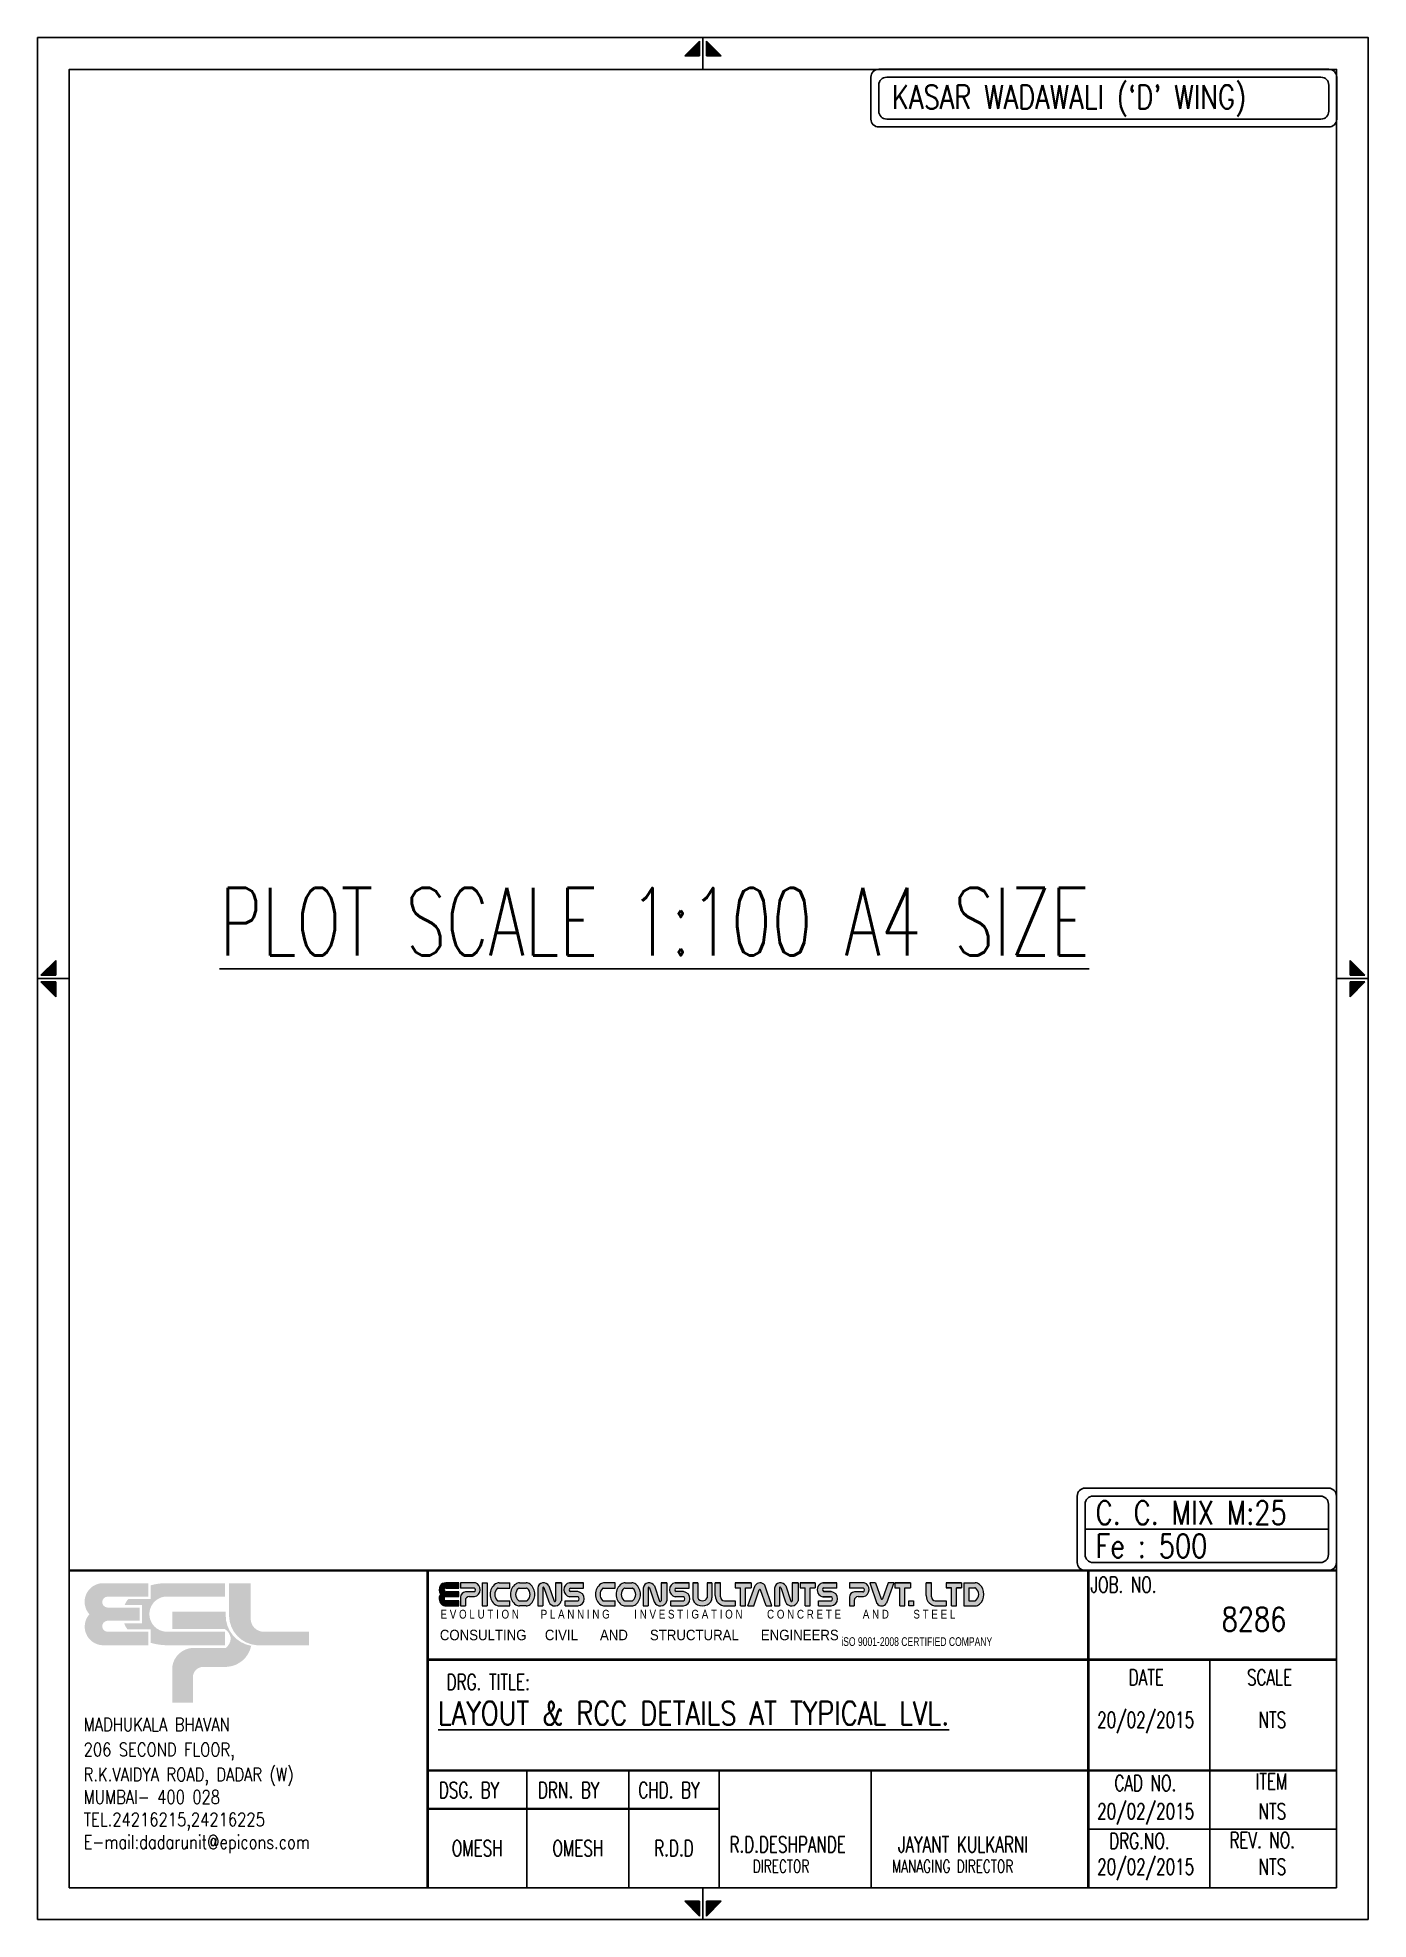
# Model space of a CAD drawing. Header units: millimetres. Extents: x 2659630 to 6742168, y -2425387 to -732288.
# Drawn here: x 3720400 to 3740140, y -800698 to -772780 of the extents above; entities that cross this region are included whole.
import ezdxf
from ezdxf.enums import TextEntityAlignment as Align

# ---------------------------------------------------------------- set-up
doc = ezdxf.new("R2010")
doc.units = ezdxf.units.MM
for name, color, linetype, lineweight in [('00 ECPL LOGO', 250, 'Continuous', 20), ('00 ELEV-2', 9, 'Continuous', 30), ('TEXT', 150, 'Continuous', 25)]:
    doc.layers.add(name, color=color, linetype=linetype, lineweight=lineweight)
for name, color, linetype in [('3CONRED', 1, 'Continuous'), ('PNA', 8, 'Continuous'), ('S-SCHEDULE LINE-1', 7, 'Continuous'), ('S-TEXT-1', 4, 'Continuous'), ('S-TITIL', 6, 'Continuous'), ('TEXT (SHEET)', 4, 'Continuous'), ('TEXT NORMAL', 4, 'Continuous'), ('TITLE', 6, 'Continuous')]:
    doc.layers.add(name, color=color, linetype=linetype)
doc.styles.add('ROMANS', font='r.shx', dxfattribs={"width": 0.7})
doc.styles.add('SEC. TEXT', font='arial.ttf', dxfattribs={"height": 180})

msp = doc.modelspace()

# ---------------------------------------------------------------- texts
at = {"layer": 'S-TITIL', "style": 'ROMANS', "width": 0.8}
for s, p in [("KASAR WADAWALI (`D' WING)", (3733073.872, -773659.909, 7.519)), ('C. C. MIX M:25', (3736095.158, -794665.021, 7.519)), ('Fe : 500', (3736095.158, -795157.918, 7.519))]:
    msp.add_text(s, height=350, dxfattribs=at).set_placement(p, align=Align.MIDDLE_LEFT)
at = {"layer": 'TEXT', "color": 1, "style": 'ROMANS', "width": 0.8}
for s, p in [('8286', (3737962.213, -796245.616)), ('%%ULAYOUT & RCC DETAILS AT TYPICAL LVL.', (3726338.679, -797639.353))]:
    msp.add_text(s, height=350, dxfattribs=at).set_placement(p, align=Align.MIDDLE_LEFT)
at = {"layer": 'TEXT', "color": 2, "style": 'ROMANS', "width": 0.7}
for s, p in [('20/02/2015', (3736836.079, -797738.95)), ('NTS', (3738716.252, -797738.95)), ('20/02/2015', (3736836.079, -799094.816)), ('NTS', (3738716.252, -799094.816)), ('OMESH', (3726920.103, -799643.307)), ('OMESH', (3728413.676, -799643.307, 7.519)), ('R.D.D', (3729839.631, -799643.307, 7.519)), ('20/02/2015', (3736836.079, -799918.632)), ('NTS', (3738716.252, -799918.632))]:
    msp.add_text(s, height=235, dxfattribs=at).set_placement(p, align=Align.MIDDLE_CENTER)
at = {"layer": 'TITLE', "color": 2, "style": 'ROMANS', "width": 0.7}
msp.add_text('%%UPLOT SCALE 1:100 A4 SIZE', height=1000, dxfattribs=at).set_placement((3723098.61, -786395.972, 7.519))

# ---------------------------------------------------------------- blocks, each defined once
blk = doc.blocks.new('MID')
at = {"layer": 'TEXT'}
for p, q in [((0, 0), (10, 0)), ((8.94, 1.07), (4.27, 5.74)), ((4.27, 5.74), (4.27, 1.07)), ((4.27, 1.07), (8.94, 1.07)), ((8.94, -1.07), (4.27, -5.74)), ((4.27, -1.07), (8.94, -1.07)), ((4.27, -5.74), (4.27, -1.07))]:
    blk.add_line(p, q, dxfattribs=at)
for points in [[(4.27, 5.74), (8.94, 1.07), (4.27, 1.07)], [(4.27, -5.74), (8.94, -1.07), (4.27, -1.07)]]:
    blk.add_solid(points, dxfattribs=at)
blk = doc.blocks.new('ecpl logo')
at = {"layer": '00 ECPL LOGO'}
for color, points in [(256, [(351, -827, 0.621111), (586, -1401), (1442, -1401), (1442, -1151), (682, -1151, -0.917622), (682, -948), (1285, -948), (1285, -702), (682, -702, -0.926164), (682, -501), (1442, -501), (1442, -251), (581, -251, 0.621111), (351, -827)]), (152, [(2940, -251), (2940, -863, 0.384329), (3453, -1401), (4422, -1401), (4422, -1151), (3582, -1151, -0.414214), (3340, -908), (3340, -251)]), (140, [(1887, -779), (1887, -1102), (2862, -1102, -0.232111), (2971, -1281, -0.194401), (2883, -1450), (2269, -1450, 0.364674), (1887, -1802), (1887, -2463), (2269, -2463), (2269, -1996, -0.414214), (2462, -1802), (2899, -1802, 0.338499), (3350, -1412, -0.371272), (2877, -839), (2877, -779)])]:
    blk.add_hatch(color=color, dxfattribs=at).paths.add_polyline_path(points)
h = blk.add_hatch(color=253, dxfattribs=at)
h.dxf.hatch_style = 1
h.paths.add_polyline_path([(995, -993, 0.07148), (1056, -1106), (1486, -1106), (1486, -1356, 0.065387), (1776, -1401), (2862, -1401), (2862, -1151), (1776, -1151, -0.910826), (1742, -501), (2862, -501), (2862, -251), (1776, -251, 0.069483), (1486, -291), (1486, -546), (1071, -546, 0.072407), (1003, -657), (1329, -657), (1329, -993)])
blk = doc.blocks.new('EPICONS TITLE')
at = {"layer": '00 ECPL LOGO'}
h = blk.add_hatch(color=4, dxfattribs=at)
h.dxf.hatch_style = 1
h.paths.add_polyline_path([(678, -252), (678, -146), (414, -146, 0.261636), (303, -208, 0.285841), (304, -378, 0.344902), (324, -574, 0.204992), (418, -614), (678, -614), (678, -510), (424, -510, -1), (418, -426), (678, -426), (678, -331), (424, -331, -1), (422, -252)])
h = blk.add_hatch(color=4, dxfattribs=at)
h.dxf.hatch_style = 1
h.paths.add_polyline_path([(1011, -146), (712, -146), (712, -252), (997, -252, -0.440545), (997, -331), (816, -331, 0.414214), (712, -435), (712, -614), (810, -614), (810, -504, -0.414214), (888, -426), (997, -426, 0.757811)])
h.paths.add_polyline_path([(1254, -146), (1153, -146), (1153, -614), (1254, -614)])
h.paths.add_polyline_path([(1708, -146), (1494, -146, 0.154275), (1419, -169, 0.519672), (1419, -591, 0.154275), (1494, -614), (1708, -614), (1708, -510), (1472, -510, -0.210356), (1452, -502, -0.388707), (1452, -260, -0.210356), (1472, -252), (1708, -252)])
h.paths.add_polyline_path([(2037, -146), (1904, -146, 0.159018), (1828, -171, 0.507969), (1828, -589, 0.159018), (1904, -614), (2037, -614, 0.173791), (2119, -585, 0.472311), (2119, -175, 0.173791)])
h.paths.add_polyline_path([(2046, -252, -0.185052), (2063, -258, -0.445894), (2063, -504, -0.185052), (2046, -510), (1899, -510, -0.185052), (1882, -504, -0.445894), (1882, -258, -0.185052), (1899, -252)], flags=16)
h.paths.add_polyline_path([(2501, -209, 0.723435), (2273, -252), (2273, -614), (2374, -614), (2374, -252, -0.723435), (2399, -241), (2495, -533, 0.724077), (2751, -510), (2751, -146), (2635, -146), (2635, -509, -0.755661), (2603, -519)])
h.paths.add_polyline_path([(3198, -146), (2916, -146, 0.823713), (2916, -429), (3082, -429, -0.713272), (3082, -510), (2830, -510), (2830, -614), (3082, -614, 0.900309), (3082, -324), (2936, -324, -0.746931), (2936, -252), (3198, -252)])
h = blk.add_hatch(color=4, dxfattribs=at)
h.dxf.hatch_style = 1
h.paths.add_polyline_path([(3837, -146), (3623, -146, 0.154275), (3548, -169, 0.519672), (3548, -591, 0.154275), (3623, -614), (3837, -614), (3837, -510), (3600, -510, -0.210932), (3581, -502, -0.385278), (3580, -260, -0.212895), (3599, -252), (3837, -252)])
h.paths.add_polyline_path([(4255, -175, 0.173792), (4173, -146), (4040, -146, 0.159018), (3964, -171, 0.507969), (3964, -589, 0.159018), (4040, -614), (4173, -614, 0.173792), (4255, -585, 0.472311)])
h.paths.add_polyline_path([(4182, -252, -0.185053), (4199, -258, -0.445893), (4199, -504, -0.185053), (4182, -510), (4035, -510, -0.185053), (4017, -504, -0.445893), (4017, -258, -0.185053), (4035, -252)], flags=16)
h.paths.add_polyline_path([(4406, -252), (4406, -614), (4507, -614), (4507, -252, -0.436861), (4522, -236, -0.319738), (4534, -245), (4629, -533, 0.724077), (4884, -510), (4884, -146), (4768, -146), (4768, -509, -0.755661), (4737, -519), (4635, -209, 0.723435)])
h.paths.add_polyline_path([(5335, -146), (5053, -146, 0.823713), (5053, -429), (5219, -429, -0.713272), (5219, -510), (4967, -510), (4967, -614), (5219, -614, 0.900309), (5219, -324), (5074, -324, -0.746931), (5074, -252), (5335, -252)])
h.paths.add_polyline_path([(5509, -146), (5408, -146), (5408, -452, 0.160106), (5433, -529, 0.505303), (5772, -529, 0.160106), (5797, -452), (5797, -146), (5699, -146), (5699, -451, -0.621318), (5509, -451)])
h.paths.add_polyline_path([(5969, -146), (5862, -146), (5862, -406, 0.414214), (6070, -614), (6267, -614), (6267, -510), (6047, -510, -0.414214), (5969, -432)])
h.paths.add_polyline_path([(6589, -146), (6267, -146), (6267, -249), (6372, -249), (6372, -614), (6473, -614), (6473, -249), (6589, -249)])
h.paths.add_polyline_path([(6863, -194, 0.539211), (6672, -201), (6523, -614), (6641, -614), (6752, -289, -0.708617), (6777, -289), (6894, -614), (7006, -614)])
h.paths.add_polyline_path([(7288, -209, 0.723435), (7059, -252), (7059, -614), (7160, -614), (7160, -252, -0.723435), (7186, -241), (7282, -533, 0.724077), (7538, -510), (7538, -146), (7421, -146), (7421, -509, -0.755661), (7390, -519)])
h.paths.add_polyline_path([(7886, -146), (7579, -146), (7579, -249), (7684, -249), (7684, -614), (7785, -614), (7785, -249), (7886, -249)])
h.paths.add_polyline_path([(8321, -146), (8059, -146, 0.157568), (7983, -170, 0.511532), (7983, -404, 0.157569), (8059, -429), (8206, -429, -0.713272), (8206, -510), (7953, -510), (7953, -614), (8206, -614, 0.900308), (8206, -324), (8065, -324), (8060, -324, -0.722204), (8060, -249), (8321, -249)])
h = blk.add_hatch(color=4, dxfattribs=at)
h.dxf.hatch_style = 1
h.paths.add_polyline_path([(8875, -146), (8576, -146), (8576, -252), (8849, -252, -0.270444), (8871, -265, -0.26297), (8871, -318, -0.270444), (8849, -331), (8680, -331, 0.414214), (8576, -435), (8576, -614), (8674, -614), (8674, -504, -0.414214), (8752, -426), (8861, -426, 0.757811)])
h.paths.add_polyline_path([(9103, -146), (8990, -146), (9133, -566, 0.539211), (9324, -560), (9474, -146), (9356, -146), (9244, -471, -0.708617), (9220, -471)])
h.paths.add_polyline_path([(9814, -146), (9492, -146), (9492, -249), (9597, -249), (9597, -614), (9698, -614), (9698, -249), (9814, -249)])
h.paths.add_polyline_path([(10234, -146), (10128, -146), (10128, -406, 0.414214), (10336, -614), (10533, -614), (10533, -510), (10312, -510, -0.414214), (10234, -432)])
h.paths.add_polyline_path([(9871, -510), (9775, -510), (9775, -614), (9871, -614)])
h = blk.add_hatch(color=4, dxfattribs=at)
h.dxf.hatch_style = 1
h.paths.add_polyline_path([(10533, -146), (10533, -249), (10637, -249), (10637, -614), (10739, -614), (10739, -249), (10839, -249), (10839, -146)])
h.paths.add_polyline_path([(10890, -146), (10890, -614), (11119, -614, 0.189446), (11208, -580, 0.435754), (11208, -181, 0.189446), (11119, -146)])
h.paths.add_polyline_path([(11122, -249, -0.519112), (11122, -510), (10989, -510), (10989, -249)], flags=16)
at = {"layer": '00 ECPL LOGO', "color": 4}
for p, q in [((678, -146), (414, -146)), ((424, -252), (678, -252)), ((678, -331), (424, -331)), ((678, -252), (678, -146)), ((678, -426), (678, -331)), ((1011, -146), (712, -146)), ((712, -146), (712, -252)), ((997, -252), (712, -252)), ((997, -331), (816, -331)), ((1153, -146), (1254, -146)), ((1153, -146), (1153, -614)), ((1254, -146), (1254, -614)), ((1472, -252), (1708, -252)), ((1494, -146), (1708, -146)), ((1708, -252), (1708, -146)), ((1899, -252), (2046, -252)), ((1904, -146), (2037, -146)), ((2273, -252), (2273, -614)), ((2374, -252), (2374, -614)), ((2399, -241), (2495, -533)), ((2501, -209), (2603, -519)), ((2635, -146), (2751, -146)), ((2751, -146), (2635, -146)), ((2635, -146), (2635, -510)), ((2751, -146), (2751, -510)), ((2751, -252), (2751, -252)), ((2916, -146), (3198, -146)), ((3198, -146), (2916, -146)), ((2936, -252), (3198, -252)), ((3082, -324), (2936, -324)), ((3198, -252), (3198, -146)), ((3599, -252), (3837, -252)), ((3837, -146), (3623, -146)), ((3837, -252), (3837, -146)), ((4035, -252), (4182, -252)), ((4040, -146), (4173, -146)), ((4406, -252), (4406, -614)), ((4507, -252), (4507, -614)), ((4534, -245), (4629, -533)), ((4635, -209), (4737, -519)), ((4768, -146), (4884, -146)), ((4768, -146), (4884, -146)), ((4884, -146), (4768, -146)), ((4768, -146), (4768, -510)), ((4884, -146), (4884, -510)), ((4884, -252), (4884, -252)), ((5053, -146), (5335, -146)), ((5053, -146), (5335, -146)), ((5335, -146), (5053, -146)), ((5074, -252), (5335, -252)), ((5219, -324), (5074, -324)), ((5335, -252), (5335, -146)), ((5408, -146), (5509, -146)), ((5509, -146), (5408, -146)), ((5408, -146), (5408, -452)), ((5509, -146), (5509, -451)), ((5699, -146), (5797, -146)), ((5797, -146), (5699, -146)), ((5699, -146), (5699, -451)), ((5797, -146), (5797, -452)), ((5862, -146), (5969, -146)), ((5969, -146), (5862, -146)), ((5862, -406), (5862, -146)), ((5969, -432), (5969, -146)), ((6267, -146), (6589, -146)), ((6589, -146), (6267, -146)), ((6267, -146), (6267, -249)), ((6267, -249), (6372, -249)), ((6372, -614), (6372, -249)), ((6473, -614), (6473, -249)), ((6473, -249), (6589, -249)), ((6523, -614), (6672, -201)), ((6589, -146), (6589, -249)), ((6641, -614), (6752, -289)), ((6894, -614), (6777, -289)), ((7006, -614), (6863, -194)), ((7059, -252), (7059, -614)), ((7160, -252), (7160, -614)), ((7186, -241), (7282, -533)), ((7288, -209), (7390, -519)), ((7421, -146), (7538, -146)), ((7421, -146), (7538, -146)), ((7538, -146), (7421, -146)), ((7421, -146), (7538, -146)), ((7421, -146), (7421, -510)), ((7538, -146), (7538, -510)), ((7538, -252), (7538, -252)), ((7579, -146), (7886, -146)), ((7886, -146), (7579, -146)), ((7579, -146), (7886, -146)), ((7579, -146), (7886, -146)), ((7886, -146), (7579, -146)), ((7579, -146), (7579, -249)), ((7579, -249), (7684, -249)), ((7579, -249), (7684, -249)), ((7684, -614), (7684, -249)), ((7785, -614), (7785, -249)), ((7785, -249), (7886, -249)), ((7785, -249), (7886, -249)), ((7886, -146), (7886, -249)), ((8040, -146), (8321, -146)), ((8040, -146), (8321, -146)), ((8321, -146), (8059, -146)), ((8060, -249), (8321, -249)), ((8206, -324), (8060, -324)), ((8065, -324), (8206, -324)), ((8321, -252), (8321, -146)), ((8875, -146), (8576, -146)), ((8576, -146), (8576, -252)), ((8849, -252), (8576, -252)), ((8849, -331), (8680, -331)), ((9103, -146), (8990, -146)), ((9103, -146), (8990, -146)), ((8990, -146), (9133, -566)), ((9103, -146), (9220, -471)), ((9356, -146), (9244, -471)), ((9474, -146), (9324, -560)), ((9474, -146), (9356, -146)), ((9408, -146), (9356, -146)), ((9474, -146), (9356, -146)), ((9492, -146), (9814, -146)), ((9814, -146), (9492, -146)), ((9492, -146), (9814, -146)), ((9492, -146), (9814, -146)), ((9492, -146), (9814, -146)), ((9492, -146), (9492, -249)), ((9492, -249), (9597, -249)), ((9492, -249), (9597, -249)), ((9597, -614), (9597, -249)), ((9698, -614), (9698, -249)), ((9698, -249), (9814, -249)), ((9698, -249), (9814, -249)), ((9814, -146), (9814, -249)), ((10128, -146), (10234, -146)), ((10234, -146), (10128, -146)), ((10128, -406), (10128, -146)), ((10234, -432), (10234, -146)), ((10533, -146), (10839, -146)), ((10839, -146), (10533, -146)), ((10533, -146), (10533, -249)), ((10533, -249), (10637, -249)), ((10637, -249), (10533, -249)), ((10637, -614), (10637, -249)), ((10739, -614), (10739, -249)), ((10739, -249), (10839, -249)), ((10739, -249), (10839, -249)), ((10839, -249), (10739, -249)), ((10839, -146), (10839, -249)), ((10890, -146), (11119, -146)), ((10890, -146), (10890, -614)), ((10989, -249), (10989, -510)), ((10989, -249), (11113, -249)), ((418, -426), (678, -426)), ((678, -510), (418, -510)), ((418, -614), (678, -614)), ((678, -614), (678, -510)), ((712, -435), (712, -614)), ((712, -614), (810, -614)), ((810, -504), (810, -614)), ((888, -426), (997, -426)), ((1153, -614), (1254, -614)), ((1472, -510), (1708, -510)), ((1494, -614), (1708, -614)), ((1708, -614), (1708, -510)), ((1899, -510), (2046, -510)), ((2037, -614), (1904, -614)), ((2273, -614), (2374, -614)), ((2614, -614), (2635, -614)), ((2635, -614), (2635, -614)), ((2751, -510), (2751, -510)), ((2830, -614), (2830, -510)), ((2830, -510), (3082, -510)), ((2830, -614), (3082, -614)), ((2830, -614), (3082, -614)), ((3082, -429), (2916, -429)), ((3600, -510), (3837, -510)), ((3623, -614), (3837, -614)), ((3837, -614), (3837, -510)), ((4035, -510), (4182, -510)), ((4040, -614), (4173, -614)), ((4406, -614), (4507, -614)), ((4406, -614), (4507, -614)), ((4406, -614), (4507, -614)), ((4967, -614), (4967, -510)), ((4967, -510), (5219, -510)), ((4967, -510), (5219, -510)), ((4967, -614), (5219, -614)), ((4967, -614), (5219, -614)), ((4967, -614), (5219, -614)), ((5219, -429), (5053, -429)), ((6047, -510), (6267, -510)), ((6070, -614), (6267, -614)), ((6070, -614), (6267, -614)), ((6267, -510), (6267, -614)), ((6372, -614), (6473, -614)), ((6372, -614), (6473, -614)), ((6523, -614), (6641, -614)), ((6589, -614), (6641, -614)), ((6894, -614), (7006, -614)), ((6894, -614), (7006, -614)), ((7059, -614), (7160, -614)), ((7059, -614), (7160, -614)), ((7059, -614), (7160, -614)), ((7538, -510), (7538, -510)), ((7684, -614), (7785, -614)), ((7684, -614), (7785, -614)), ((7684, -614), (7785, -614)), ((7684, -614), (7785, -614)), ((7953, -614), (7953, -510)), ((7953, -510), (8206, -510)), ((7953, -510), (8206, -510)), ((7953, -510), (8206, -510)), ((7953, -614), (8206, -614)), ((7953, -614), (8206, -614)), ((7953, -614), (8206, -614)), ((7953, -614), (8206, -614)), ((7953, -614), (8206, -614)), ((8206, -429), (8040, -429)), ((8059, -429), (8194, -429)), ((8576, -435), (8576, -614)), ((8576, -614), (8674, -614)), ((8674, -504), (8674, -614)), ((8752, -426), (8861, -426)), ((9597, -614), (9698, -614)), ((9597, -614), (9698, -614)), ((9597, -614), (9698, -614)), ((10312, -510), (10533, -510)), ((10336, -614), (10533, -614)), ((10336, -614), (10533, -614)), ((10533, -510), (10533, -614)), ((10637, -614), (10739, -614)), ((10637, -614), (10739, -614)), ((10637, -614), (10739, -614)), ((10637, -614), (10739, -614)), ((10653, -614), (10739, -614)), ((10653, -614), (10739, -614)), ((10653, -614), (10739, -614)), ((10653, -614), (10739, -614)), ((10890, -614), (11119, -614)), ((10989, -510), (11113, -510))]:
    blk.add_line(p, q, dxfattribs=at)
blk.add_lwpolyline([(9775, -510), (9871, -510), (9871, -614), (9775, -614)], close=True, dxfattribs=at)
for centre, radius, start, end in [((439, -292), 160, 148.648, 212.4563), ((439, -464), 160, 147.5437, 223.6612), ((414, -276), 130, 90, 148.648), ((423, -291), 39.6, 88.7637, 271.2363), ((816, -435), 104, 90, 180), ((965, -284), 146, 282.7188, 71.3398), ((961, -291), 53.7, 312.4487, 47.5513), ((1567, -380), 257, 125.0807, 234.9193), ((1584, -381), 179, 137.5171, 222.4829), ((1494, -276), 130, 90, 125.0807), ((1472, -278), 26, 90, 137.5171), ((1981, -380), 259, 126.1417, 233.8583), ((1992, -381), 165, 131.9364, 228.0636), ((1904, -276), 130, 90, 126.1417), ((1899, -278), 26, 90, 131.9364), ((2037, -276), 130, 50.5638, 90), ((2046, -278), 26, 48.0636, 90), ((1953, -381), 165, 311.9364, 48.0636), ((1951, -380), 265, 309.4362, 50.5638), ((2394, -268), 122, 28.75, 172.2831), ((2388, -251), 14.5, 40.0191, 183.5523), ((2944, -287), 144, 101.0425, 258.9575), ((2947, -288), 37.6, 106.4856, 253.5144), ((3067, -469), 146, 276.006, 83.994), ((3696, -380), 257, 125.0807, 234.9193), ((3714, -381), 180, 138.0741, 222.3563), ((3623, -276), 130, 90, 125.0807), ((3599, -278), 26, 90, 138.0741), ((4116, -380), 259, 126.1417, 233.8583), ((4127, -381), 165, 131.9364, 228.0636), ((4040, -276), 130, 90, 126.1417), ((4035, -278), 26, 90, 131.9364), ((4173, -276), 130, 50.5638, 90), ((4182, -278), 26, 48.0636, 90), ((4089, -381), 165, 311.9364, 48.0636), ((4087, -380), 265, 309.4362, 50.5638), ((4527, -268), 122, 28.75, 172.2831), ((4522, -251), 14.5, 89.1577, 183.5523), ((4522, -249), 13, 18.2334, 89.1577), ((5081, -287), 144, 101.0425, 258.9575), ((5084, -288), 37.6, 106.4856, 253.5144), ((5204, -469), 146, 276.006, 83.994), ((6770, -260), 114, 35.166, 148.5022), ((6764, -294), 13, 19.7665, 161.0546), ((7181, -268), 122, 28.75, 172.2831), ((7175, -251), 14.5, 40.0191, 183.5523), ((8067, -287), 144, 125.818, 234.182), ((8059, -276), 130, 90, 125.818), ((8072, -286), 39.3, 108.3261, 238.1957), ((8065, -298), 26, 238.1957, 270), ((8190, -469), 146, 276.006, 83.994), ((8680, -435), 104, 90, 180), ((8849, -278), 26, 29.4672, 90), ((8849, -305), 26, 270, 330.5328), ((8829, -284), 146, 282.7188, 71.3398), ((8824, -291), 53.7, 330.5328, 29.4672), ((11113, -275), 26, 51.4816, 90), ((11119, -276), 130, 47.0907, 90), ((11030, -380), 160, 308.5184, 51.4816), ((11023, -380), 272, 312.9093, 47.0907), ((418, -484), 130, 223.6612, 270), ((421, -468), 42.1, 94.0242, 265.9758), ((888, -504), 78, 90, 180), ((1494, -484), 130, 234.9193, 270), ((1472, -484), 26, 222.4829, 270), ((1904, -484), 130, 233.8583, 270), ((1899, -484), 26, 228.0636, 270), ((2037, -484), 130, 270, 309.4362), ((2046, -484), 26, 270, 311.9364), ((2619, -479), 135, 203.2219, 346.755), ((2618, -510), 17.1, 214.0796, 357.6127), ((3068, -470), 43.1, 289.0016, 70.9984), ((3623, -484), 130, 234.9193, 270), ((3600, -484), 26, 222.3563, 270), ((4040, -484), 130, 233.8583, 270), ((4035, -484), 26, 228.0636, 270), ((4173, -484), 130, 270, 309.4362), ((4182, -484), 26, 270, 311.9364), ((4753, -479), 135, 203.2219, 346.8516), ((4751, -510), 17.1, 214.0796, 357.6127), ((5205, -470), 43.1, 289.0016, 70.9984), ((5538, -452), 130, 180, 216.3848), ((5602, -404), 210, 216.3848, 323.6152), ((5604, -405), 106, 206.2931, 333.7069), ((5667, -452), 130, 323.6152, 0), ((6070, -406), 208, 180, 270), ((6047, -432), 78, 180, 270), ((7406, -479), 135, 203.2219, 346.755), ((7404, -510), 17.1, 214.0796, 357.6127), ((8059, -299), 130, 234.182, 270), ((8192, -470), 43.1, 289.0016, 70.9984), ((8752, -504), 78, 90, 180), ((9227, -500), 114, 215.166, 328.5022), ((9232, -467), 13, 199.7665, 341.0546), ((10336, -406), 208, 180, 270), ((10312, -432), 78, 180, 270), ((11113, -484), 26, 270, 308.5184), ((11119, -484), 130, 270, 312.9093)]:
    blk.add_arc(centre, radius, start, end, dxfattribs=at)
at = {"layer": '00 ECPL LOGO', "color": 4, "style": 'SEC. TEXT'}
for s, height, width, p in [('E V O L U T I O N        P L A N N I N G         I N V E S T I G A T I O N         C O N C R E T E        A N D         S T E E L', 177.202, 0.8, (308, -869)), ('CONSULTING     CIVIL      AND      STRUCTURAL      ENGINEERS', 212.64, 0.9, (294, -1308)), ('iSO 9001-2008 CERTIFIED COMPANY', 177.2, 0.7, (8411, -1424))]:
    blk.add_text(s, height=height, dxfattribs=dict(at, width=width)).set_placement(p)
blk = doc.blocks.new('A4')
at = {"layer": '3CONRED'}
blk.add_line((260538, -2522), (256855, -2522), dxfattribs=at)
at = {"layer": 'PNA', "color": 5}
for p, q in [((258658, -3392), (258658, -8)), ((248525, -3392), (248525, -1653)), ((250040, -3392), (250040, -1653)), ((251377, -3392), (251377, -1653)), ((253633, -3392), (253633, -1653))]:
    blk.add_line(p, q, dxfattribs=at)
at = {"layer": 'PNA', "color": 4}
blk.add_lwpolyline([(261008, -3862), (241268, -3862), (241268, 24056), (261008, 24056)], close=True, dxfattribs=at)
at = {"layer": 'PNA', "color": 3}
blk.add_lwpolyline([(260538, -3392), (241738, -3392), (241738, 23586), (260538, 23586)], close=True, dxfattribs=at)
at = {"layer": 'PNA', "color": 1, "const_width": 37.6}
for points in [[(241738, 1314), (260538, 1314)], [(247053, -3392), (247053, 1314)], [(256855, -3392), (256855, 1314)], [(247053, -8), (260538, -8)], [(247053, -1653), (260538, -1653)], [(247053, -2221), (251377, -2221)]]:
    blk.add_lwpolyline(points, dxfattribs=at)
at = {"layer": '00 ELEV-2'}
for name, p, xscale, yscale, zscale in [('ecpl logo', (241755, 1327), 0.8004648938681199, 0.8004648938681199, 0.8004648938681199), ('EPICONS TITLE', (247019, 1239), 0.733626075230132, 0.733626075230132, 0.733626075230132)]:
    blk.add_blockref(name, p, dxfattribs=dict(at, xscale=xscale, yscale=yscale, zscale=zscale))
at = {"layer": 'TEXT (SHEET)', "color": 4, "yscale": 47, "zscale": 47, "rotation": 270}
for p, xscale in [((251138, 23586), -47), ((251138, -3392), 47)]:
    blk.add_blockref('MID', p, dxfattribs=dict(at, xscale=xscale))
at = {"layer": 'TEXT (SHEET)', "color": 4, "yscale": 47, "zscale": 47}
for p, xscale in [((241738, 10097), -47), ((260538, 10097), 47)]:
    blk.add_blockref('MID', p, dxfattribs=dict(at, xscale=xscale))
at = {"layer": 'S-TEXT-1', "style": 'ROMANS', "width": 0.8}
for s, p in [('MADHUKALA BHAVAN', (241951, -1070, 5)), ('206 SECOND FLOOR,', (241951, -1442, 5)), ('R.K.VAIDYA ROAD, DADAR (W)', (241951, -1813, 5)), ('MUMBAI- 400 028', (241951, -2146, 5)), ('TEL.24216215,24216225', (241951, -2480, 5)), ('E-mail:dadarunit@epicons.com', (241951, -2813, 5))]:
    blk.add_text(s, height=200, dxfattribs=at).set_placement(p)
at = {"layer": 'TEXT (SHEET)', "style": 'ROMANS', "width": 0.7}
for s, height, p in [(' JOB. NO.', 235, (256773, 986)), (' DRG. TITLE:', 235, (247223, -458)), ('DATE', 235, (257454, -389)), ('SCALE', 235, (259208, -389)), ('CAD NO.', 235, (257242, -1958)), ('ITEM', 235, (259336, -1934)), (' DRG.NO.', 235, (257052, -2816)), (' REV. NO.', 235, (258835, -2804)), ('DIRECTOR', 188, (251875, -3168)), (' MANAGING DIRECTOR', 188, (253851, -3168))]:
    blk.add_text(s, height=height, dxfattribs=at).set_placement(p)
at = {"layer": 'TEXT NORMAL', "style": 'ROMANS', "width": 0.7}
for s, p in [(' DSG. BY', (247108, -2061)), (' DRN. BY', (248579, -2061)), (' CHD. BY', (250066, -2061))]:
    blk.add_text(s, height=235, dxfattribs=at).set_placement(p)
at = {"layer": 'TITLE', "color": 4, "style": 'ROMANS', "width": 0.7}
for s, p in [('R.D.DESHPANDE', (251531, -2868)), (' JAYANT KULKARNI', (253918, -2868))]:
    blk.add_text(s, height=235, dxfattribs=at).set_placement(p)

# ---------------------------------------------------------------- linework, layer by layer
at = {"layer": 'S-SCHEDULE LINE-1', "color": 2}
msp.add_line((3735938.031, -794911.47, 7.519), (3739547.072, -794911.47, 7.519), dxfattribs=at)
at = {"layer": 'S-SCHEDULE LINE-1', "color": 2, "elevation": 7.519}
for points in [[(3735938.031, -794300.728), (3739547.072, -794300.728, -0.414213562), (3739664.917, -794418.573), (3739664.917, -795404.367, -0.414213562), (3739547.072, -795522.212), (3735938.031, -795522.212, -0.414213562), (3735820.186, -795404.367), (3735820.186, -794418.573, -0.414213562)], [(3736055.876, -794418.573), (3739429.227, -794418.573, -0.414213562), (3739547.072, -794536.418), (3739547.072, -795286.522, -0.414213562), (3739429.227, -795404.367), (3736055.876, -795404.367, -0.414213562), (3735938.031, -795286.522), (3735938.031, -794536.418, -0.414213562)]]:
    msp.add_lwpolyline(points, format="xyb", close=True, dxfattribs=at)
at = {"layer": 'TITLE', "color": 2, "elevation": 7.519}
for points in [[(3739552.854, -773250.417), (3732877.875, -773250.417, 0.414213562), (3732761.208, -773367.083), (3732761.208, -773989.306, 0.414213562), (3732877.875, -774105.972), (3739552.854, -774105.972, 0.414213562), (3739669.52, -773989.306), (3739669.52, -773367.083, 0.414213562)], [(3739436.187, -773367.083), (3732994.541, -773367.083, 0.414213562), (3732877.875, -773483.75), (3732877.875, -773872.639, 0.414213562), (3732994.541, -773989.306), (3739436.187, -773989.306, 0.414213562), (3739552.854, -773872.639), (3739552.854, -773483.75, 0.414213562)]]:
    msp.add_lwpolyline(points, format="xyb", close=True, dxfattribs=at)

# ---------------------------------------------------------------- block references
msp.add_blockref('A4', (3479131.112, -796836.822, 7.519))

msp.set_redraw_order([(e.dxf.handle, doc.entitydb.next_handle()) for e in msp.query("TEXT MTEXT ATTDEF DIMENSION ARC_DIMENSION")])  # texts and dimensions are drawn at this point

doc.saveas('drawing.dxf')
